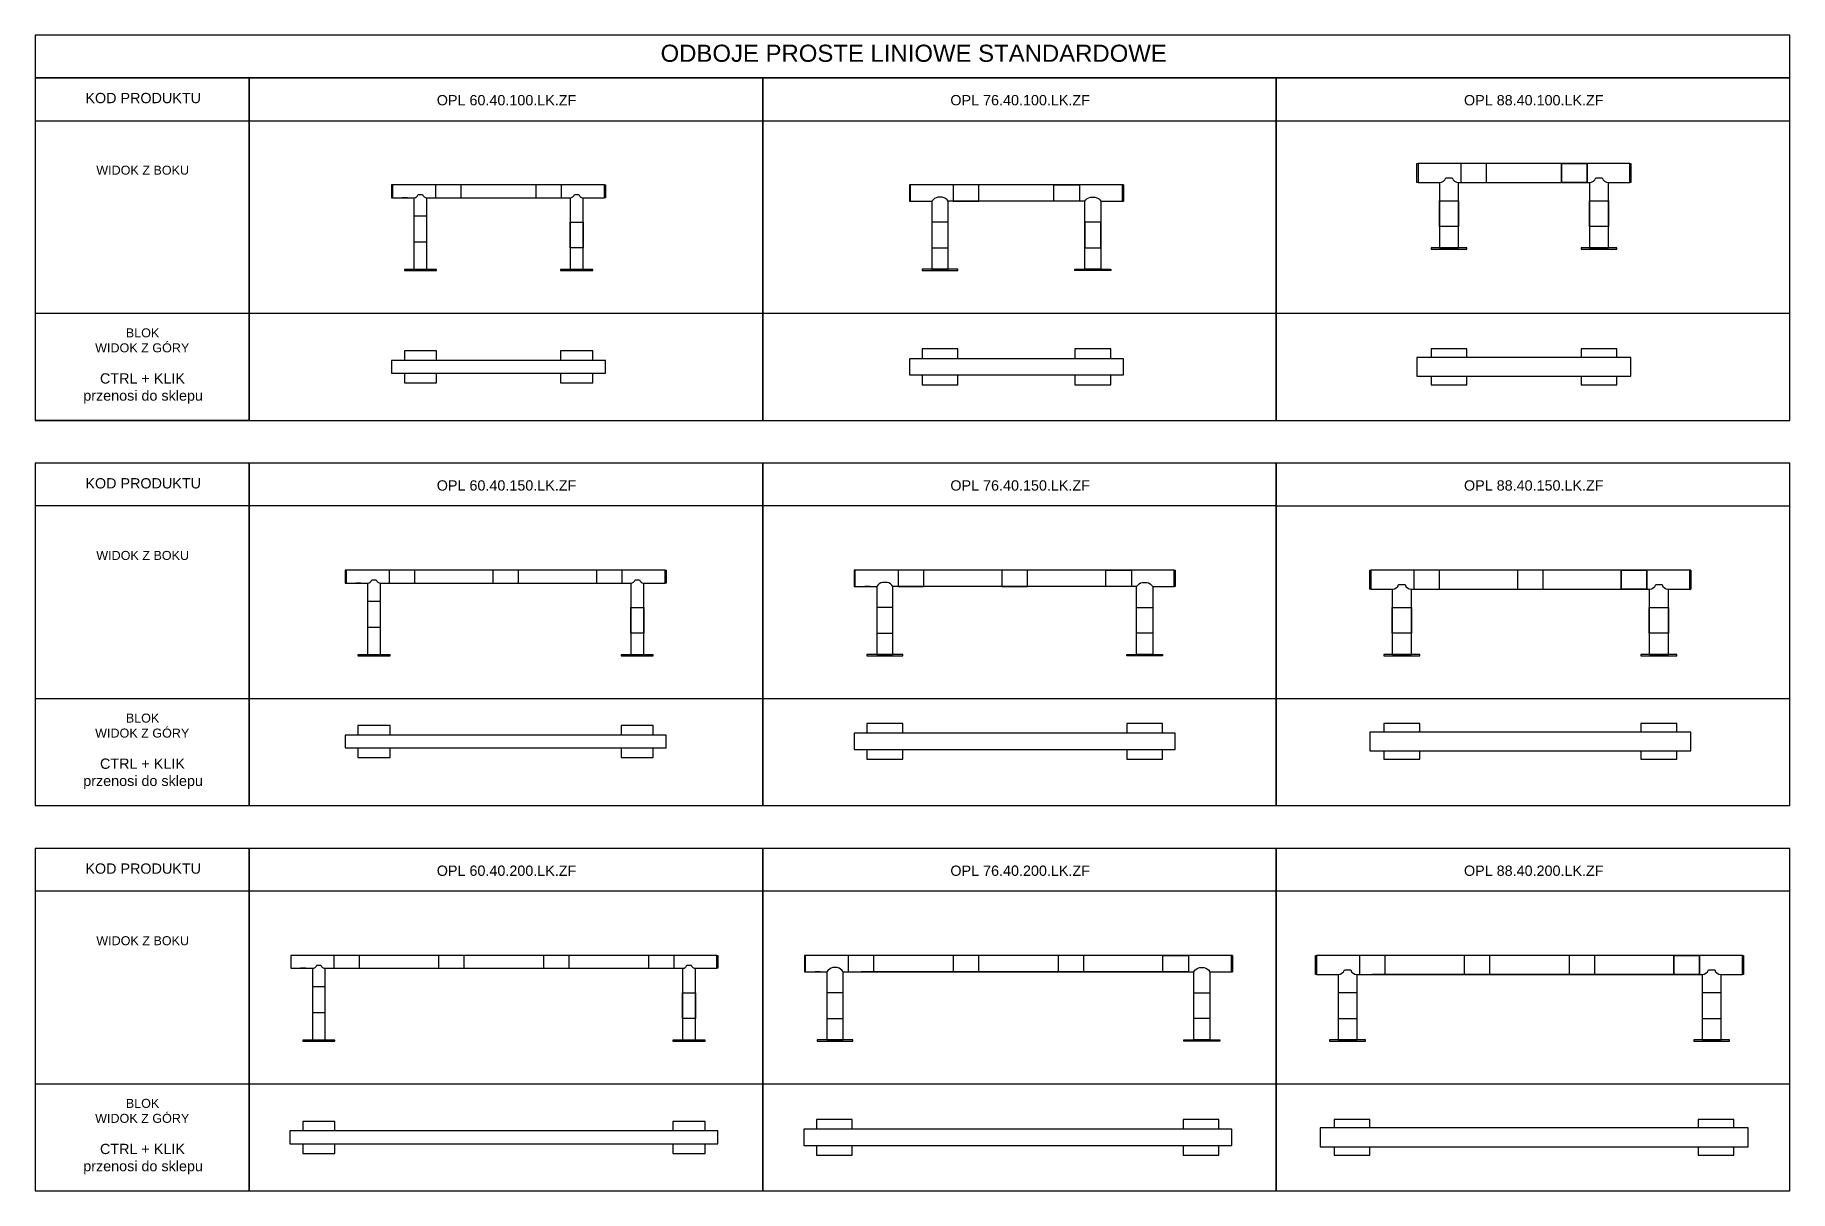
# Model space of a CAD drawing. Header units: millimetres. Extents: x 12058 to 45536, y -35768 to 10259.
# Drawn here: x 12059 to 20259, y -9832 to -4432 of the extents above; entities that cross this region are included whole.
import ezdxf

# ---------------------------------------------------------------- set-up
doc = ezdxf.new("R2010")
doc.units = ezdxf.units.MM
doc.layers.add('odboje_ Grupa-Stadnicki.pl', color=7, linetype='Continuous')
doc.layers.add('odboje_ Grupa-Stadnicki.pl @ 1', color=7, linetype='Continuous')
doc.styles.get("Standard").update_dxf_attribs({"font": 'arial.ttf'})

msp = doc.modelspace()

# ---------------------------------------------------------------- texts
at = {"layer": 'odboje_ Grupa-Stadnicki.pl', "attachment_point": 1}
for s, width, gutter_width, heights, insert, char_height in [('\\pi2922.8;ODBOJE PROSTE LINIOWE STANDARDOWE', 8200, 0, [573.659], (12059.431, -4476.867), 80), ('\\P\\pi235.04;{\\H1.1429x;KOD PRODUKTU}', 1000, 1, [200], (12059.431, -4632.109), 42), ('\\pi1200;\\P\\pi877;OPL 60.40.100.LK.ZF', 2400, 1, [200], (13059.431, -4632.109), 48), ('\\pi1200;\\P\\pi877;OPL 76.40.100.LK.ZF', 2400, 1, [200], (15459.431, -4632.109), 48), ('\\pi1200;\\P\\pi877;OPL 88.40.100.LK.ZF', 2400, 1, [200], (17859.431, -4632.109), 48), ('\\pi500;\\P\\P\\P\\pi285.95;WIDOK Z BOKU', 1000, 1, [351.494], (12059.431, -4832.109), 42), ('\\P\\pi423.94;BLOK\\P\\pi280.56;WIDOK Z GÓRY\\P\\pi500;\\P\\pi303.28;{\\H1.1429x;CTRL + KLIK \\P\\pi225.04;przenosi do sklepu\\H1.0459x; }', 1000, 1, [607.266], (12059.431, -5732.109), 42), ('\\P\\pi235.04;{\\H1.1429x;KOD PRODUKTU}', 1000, 1, [200], (12059.431, -6432.109), 42), ('\\pi1200;\\P\\pi877;OPL 60.40.150.LK.ZF', 2400, 1, [200], (13059.431, -6432.109), 48), ('\\pi1200;\\P\\pi877;OPL 76.40.150.LK.ZF', 2400, 1, [200], (15459.431, -6432.109), 48), ('\\pi1200;\\P\\pi877;OPL 88.40.150.LK.ZF', 2400, 1, [200], (17859.431, -6432.109), 48), ('\\pi500;\\P\\P\\P\\pi285.95;WIDOK Z BOKU', 1000, 1, [351.494], (12059.431, -6632.109), 42), ('\\P\\pi423.94;BLOK\\P\\pi280.56;WIDOK Z GÓRY\\P\\pi500;\\P\\pi303.28;{\\H1.1429x;CTRL + KLIK \\P\\pi225.04;przenosi do sklepu\\H1.0459x; }', 1000, 1, [607.266], (12059.431, -7532.109), 42), ('\\P\\pi235.04;{\\H1.1429x;KOD PRODUKTU}', 1000, 1, [200], (12059.431, -8232.109), 42), ('\\pi1200;\\P\\pi877;OPL 60.40.200.LK.ZF', 2400, 1, [200], (13059.431, -8232.109), 48), ('\\pi1200;\\P\\pi877;OPL 76.40.200.LK.ZF', 2400, 1, [200], (15459.431, -8232.109), 48), ('\\pi1200;\\P\\pi877;OPL 88.40.200.LK.ZF', 2400, 1, [200], (17859.431, -8232.109), 48), ('\\pi500;\\P\\P\\P\\pi285.95;WIDOK Z BOKU', 1000, 1, [351.494], (12059.431, -8432.109), 42), ('\\P\\pi423.94;BLOK\\P\\pi280.56;WIDOK Z GÓRY\\P\\pi500;\\P\\pi303.28;{\\H1.1429x;CTRL + KLIK \\P\\pi225.04;przenosi do sklepu\\H1.0459x; }', 1000, 1, [607.266], (12059.431, -9332.109), 42)]:
    msp.add_mtext_dynamic_manual_height_columns(s, width=width, gutter_width=gutter_width, heights=heights, dxfattribs=dict(at, insert=insert, char_height=char_height))

# ---------------------------------------------------------------- blocks, each defined once
blk = doc.blocks.new('OPL 60.40.100.LK.ZF')
for points in [[(395, -60), (500, -60), (500, 0), (-500, 0), (-500, -60), (395, -60)], [(-290, 0), (-290, 45), (-440, 45), (-440, 0)], [(440, 0), (440, 45), (290, 45), (290, 0)], [(-440, -60), (-440, -105), (-290, -105), (-290, -60)], [(290, -60), (290, -105), (440, -105), (440, -60)]]:
    blk.add_lwpolyline(points)
blk = doc.blocks.new('OPL 60.40.150.LK.ZF')
blk.add_lwpolyline([(-750, -60), (750, -60), (750, 0), (-750, 0)], close=True)
for points in [[(-540, 0), (-540, 45), (-690, 45), (-690, 0)], [(690, 0), (690, 45), (540, 45), (540, 0)], [(-690, -60), (-690, -105), (-540, -105), (-540, -60)], [(540, -60), (540, -105), (690, -105), (690, -60)]]:
    blk.add_lwpolyline(points)
blk = doc.blocks.new('OPL 60.40.200.LK.ZF')
for points in [[(895, -60), (1000, -60), (1000, 0), (-1000, 0), (-1000, -60), (895, -60)], [(-790, 0), (-790, 45), (-940, 45), (-940, 0)], [(940, 0), (940, 45), (790, 45), (790, 0)], [(-940, -60), (-940, -105), (-790, -105), (-790, -60)], [(790, -60), (790, -105), (940, -105), (940, -60)]]:
    blk.add_lwpolyline(points)
blk = doc.blocks.new('OPL 76.40.100.LK.ZF')
blk.add_lwpolyline([(-500, -76), (500, -76), (500, 0), (-500, 0)], close=True)
for points in [[(-273.5, 0), (-273.5, 45.5), (-440.5, 45.5), (-440.5, 0)], [(440.5, 0), (440.5, 45.5), (273.5, 45.5), (273.5, 0)], [(-440.5, -76), (-440.5, -121.5), (-273.5, -121.5), (-273.5, -76)], [(273.5, -76), (273.5, -121.5), (440.5, -121.5), (440.5, -76)]]:
    blk.add_lwpolyline(points)
blk = doc.blocks.new('OPL 76.40.150.LK.ZF')
blk.add_lwpolyline([(-750, -76), (750, -76), (750, 0), (-750, 0)], close=True)
for points in [[(-523.5, 0), (-523.5, 45.5), (-690.5, 45.5), (-690.5, 0)], [(690.5, 0), (690.5, 45.5), (523.5, 45.5), (523.5, 0)], [(-690.5, -76), (-690.5, -121.5), (-523.5, -121.5), (-523.5, -76)], [(523.5, -76), (523.5, -121.5), (690.5, -121.5), (690.5, -76)]]:
    blk.add_lwpolyline(points)
blk = doc.blocks.new('OPL 76.40.200.LK.ZF')
blk.add_lwpolyline([(-1000, -76), (1000, -76), (1000, 0), (-1000, 0)], close=True)
for points in [[(-773.5, 0), (-773.5, 45.5), (-940.5, 45.5), (-940.5, 0)], [(940.5, 0), (940.5, 45.5), (773.5, 45.5), (773.5, 0)], [(-940.5, -76), (-940.5, -121.5), (-773.5, -121.5), (-773.5, -76)], [(773.5, -76), (773.5, -121.5), (940.5, -121.5), (940.5, -76)]]:
    blk.add_lwpolyline(points)
blk = doc.blocks.new('OPL 88.40.100.LK.ZF')
blk.add_lwpolyline([(-500, -88), (500, -88), (500, 0), (-500, 0)], close=True)
for points in [[(-267, 0), (-267, 39.5), (-434, 39.5), (-434, 0)], [(434, 0), (434, 39.5), (267, 39.5), (267, 0)], [(-434, -88), (-434, -127.5), (-267, -127.5), (-267, -88)], [(267, -88), (267, -127.5), (434, -127.5), (434, -88)]]:
    blk.add_lwpolyline(points)
blk = doc.blocks.new('OPL 88.40.150.LK.ZF')
blk.add_lwpolyline([(-750, -88), (750, -88), (750, 0), (-750, 0)], close=True)
for points in [[(-517, 0), (-517, 39.5), (-684, 39.5), (-684, 0)], [(684, 0), (684, 39.5), (517, 39.5), (517, 0)], [(-684, -88), (-684, -127.5), (-517, -127.5), (-517, -88)], [(517, -88), (517, -127.5), (684, -127.5), (684, -88)]]:
    blk.add_lwpolyline(points)
blk = doc.blocks.new('OPL 88.40.200.LK.ZF')
blk.add_lwpolyline([(-1000, -88), (1000, -88), (1000, 0), (-1000, 0)], close=True)
for points in [[(-767, 0), (-767, 39.5), (-934, 39.5), (-934, 0)], [(934, 0), (934, 39.5), (767, 39.5), (767, 0)], [(-934, -88), (-934, -127.5), (-767, -127.5), (-767, -88)], [(767, -88), (767, -127.5), (934, -127.5), (934, -88)]]:
    blk.add_lwpolyline(points)

# ---------------------------------------------------------------- linework, layer by layer
at = {"layer": 'odboje_ Grupa-Stadnicki.pl'}
for p, q in [((12059.431, -4832.109), (20259.431, -4832.109)), ((14719.94, -5132.122), (14519.94, -5132.122)), ((13798.94, -5192.122), (13774.94, -5192.122)), ((16964.158, -5208.122), (16326.158, -5208.122)), ((20259.431, -5732.109), (12059.431, -5732.109)), ((13059.431, -6232.109), (13059.431, -5732.109)), ((13059.431, -6232.109), (13059.431, -5732.109)), ((13059.431, -6232.109), (12059.431, -6232.109)), ((17859.431, -6432.109), (17859.431, -6632.109)), ((17859.431, -6632.109), (12059.431, -6632.109)), ((17859.431, -6632.109), (20259.431, -6632.109)), ((15003.213, -6932.122), (14803.213, -6932.122)), ((13582.213, -6992.122), (13558.213, -6992.122)), ((13773.213, -6992.122), (14743.213, -6992.122)), ((15961.221, -7008.122), (15937.221, -7008.122)), ((17206.221, -7008.122), (16068.221, -7008.122)), ((12059.431, -7532.109), (17859.431, -7532.109)), ((17859.431, -7532.109), (20259.431, -7532.109)), ((20259.431, -8432.109), (12059.431, -8432.109)), ((15245.199, -8732.122), (15045.199, -8732.122)), ((13324.199, -8792.122), (13300.199, -8792.122)), ((13515.199, -8792.122), (14985.199, -8792.122)), ((13515.199, -8792.122), (14985.199, -8792.122)), ((15728.352, -8808.122), (15704.352, -8808.122)), ((17389.352, -8808.122), (15919.352, -8808.122)), ((19777.742, -8821.072), (18307.742, -8821.172)), ((12059.431, -9332.109), (20259.431, -9332.109))]:
    msp.add_line(p, q, dxfattribs=at)
for points in [[(12059.431, -4632.109), (20259.431, -4632.109), (20259.431, -4432.109), (12059.431, -4432.109)], [(12059.431, -6232.109), (13059.431, -6232.109), (13059.431, -4632.109), (12059.431, -4632.109)], [(13059.431, -6232.109), (15459.431, -6232.109), (15459.431, -4632.109), (13059.431, -4632.109)], [(15459.431, -6232.109), (17859.431, -6232.109), (17859.431, -4632.109), (15459.431, -4632.109)], [(17859.431, -6232.109), (20259.431, -6232.109), (20259.431, -4632.109), (17859.431, -4632.109)], [(18521.774, -5121.122), (18516.774, -5121.122), (18516.774, -5032.122), (18521.774, -5032.122)], [(18721.774, -5121.172), (18841.774, -5121.172), (18841.774, -5032.172), (18721.774, -5032.172)], [(19191.774, -5121.172), (19311.774, -5121.172), (19311.774, -5032.172), (19191.774, -5032.172)], [(19516.774, -5121.122), (19511.774, -5121.122), (19511.774, -5032.122), (19516.774, -5032.122)], [(13724.94, -5192.122), (13729.94, -5192.122), (13729.94, -5132.122), (13724.94, -5132.122)], [(13929.94, -5192.122), (14049.94, -5192.122), (14049.94, -5132.122), (13929.94, -5132.122)], [(14399.94, -5192.122), (14519.94, -5192.122), (14519.94, -5132.122), (14399.94, -5132.122)], [(14724.94, -5192.122), (14719.94, -5192.122), (14719.94, -5132.122), (14724.94, -5132.122)], [(16145.158, -5208.122), (16150.158, -5208.122), (16150.158, -5132.122), (16145.158, -5132.122)], [(16350.158, -5208.122), (16470.158, -5208.122), (16470.158, -5132.122), (16350.158, -5132.122)], [(16940.158, -5208.122), (16820.158, -5208.122), (16820.158, -5132.122), (16940.158, -5132.122)], [(17145.158, -5208.122), (17140.158, -5208.122), (17140.158, -5132.122), (17145.158, -5132.122)], [(18621.774, -5326.122), (18621.774, -5206.122), (18710.774, -5206.122), (18710.774, -5326.122)], [(19322.774, -5326.122), (19322.774, -5206.122), (19411.774, -5206.122), (19411.774, -5326.122)], [(13889.94, -5398.622), (13889.94, -5278.622), (13829.94, -5278.622), (13829.94, -5398.622)], [(14559.94, -5426.622), (14559.94, -5306.622), (14619.94, -5306.622), (14619.94, -5426.622)], [(16326.158, -5426.122), (16326.158, -5306.122), (16250.158, -5306.122), (16250.158, -5426.122)], [(17040.158, -5426.122), (17040.158, -5306.122), (16964.158, -5306.122), (16964.158, -5426.122)], [(18582.774, -5432.122), (18749.774, -5432.122), (18749.774, -5426.122), (18582.774, -5426.122)], [(19283.774, -5432.122), (19450.774, -5432.122), (19450.774, -5426.122), (19283.774, -5426.122)], [(13784.94, -5532.122), (13934.94, -5532.122), (13934.94, -5527.122), (13784.94, -5527.122)], [(14514.94, -5532.122), (14664.94, -5532.122), (14664.94, -5527.122), (14514.94, -5527.122)], [(16204.658, -5532.122), (16371.658, -5532.122), (16371.658, -5526.122), (16204.658, -5526.122)], [(17085.658, -5532.122), (16918.658, -5532.122), (16918.658, -5526.122), (17085.658, -5526.122)], [(12059.431, -8032.109), (13059.431, -8032.109), (13059.431, -6432.109), (12059.431, -6432.109)], [(13059.431, -8032.109), (15459.431, -8032.109), (15459.431, -6432.109), (13059.431, -6432.109)], [(15459.431, -8032.109), (17859.431, -8032.109), (17859.431, -6432.109), (15459.431, -6432.109)], [(17859.431, -8032.109), (20259.431, -8032.109), (20259.431, -6432.109), (17859.431, -6432.109)], [(13508.213, -6992.122), (13513.213, -6992.122), (13513.213, -6932.122), (13508.213, -6932.122)], [(13713.213, -6992.122), (13833.213, -6992.122), (13833.213, -6932.122), (13713.213, -6932.122)], [(14198.213, -6992.122), (14318.213, -6992.122), (14318.213, -6932.122), (14198.213, -6932.122)], [(14683.213, -6992.122), (14803.213, -6992.122), (14803.213, -6932.122), (14683.213, -6932.122)], [(15008.213, -6992.122), (15003.213, -6992.122), (15003.213, -6932.122), (15008.213, -6932.122)], [(15887.221, -7008.122), (15892.221, -7008.122), (15892.221, -6932.122), (15887.221, -6932.122)], [(16092.221, -7008.122), (16212.221, -7008.122), (16212.221, -6932.122), (16092.221, -6932.122)], [(16577.221, -7008.122), (16697.221, -7008.122), (16697.221, -6932.122), (16577.221, -6932.122)], [(17182.221, -7008.122), (17062.221, -7008.122), (17062.221, -6932.122), (17182.221, -6932.122)], [(17387.221, -7008.122), (17382.221, -7008.122), (17382.221, -6932.122), (17387.221, -6932.122)], [(18301.558, -7021.122), (18296.558, -7021.122), (18296.558, -6932.122), (18301.558, -6932.122)], [(18501.558, -7021.172), (18621.558, -7021.172), (18621.558, -6932.172), (18501.558, -6932.172)], [(18986.558, -7021.222), (19106.558, -7021.222), (19106.558, -6932.222), (18986.558, -6932.222)], [(19471.558, -7021.172), (19591.558, -7021.172), (19591.558, -6932.172), (19471.558, -6932.172)], [(19791.558, -7021.122), (19796.558, -7021.122), (19796.558, -6932.122), (19791.558, -6932.122)], [(13673.213, -7198.622), (13673.213, -7078.622), (13613.213, -7078.622), (13613.213, -7198.622)], [(14843.213, -7226.622), (14843.213, -7106.622), (14903.213, -7106.622), (14903.213, -7226.622)], [(16068.221, -7226.122), (16068.221, -7106.122), (15992.221, -7106.122), (15992.221, -7226.122)], [(17206.221, -7226.122), (17206.221, -7106.122), (17282.221, -7106.122), (17282.221, -7226.122)], [(18401.558, -7226.122), (18401.558, -7106.122), (18490.558, -7106.122), (18490.558, -7226.122)], [(19602.558, -7226.122), (19602.558, -7106.122), (19691.558, -7106.122), (19691.558, -7226.122)], [(13568.213, -7332.122), (13718.213, -7332.122), (13718.213, -7327.122), (13568.213, -7327.122)], [(14798.213, -7332.122), (14948.213, -7332.122), (14948.213, -7327.122), (14798.213, -7327.122)], [(15946.721, -7332.122), (16113.721, -7332.122), (16113.721, -7326.122), (15946.721, -7326.122)], [(17327.721, -7332.122), (17160.721, -7332.122), (17160.721, -7326.122), (17327.721, -7326.122)], [(18362.558, -7332.122), (18529.558, -7332.122), (18529.558, -7326.122), (18362.558, -7326.122)], [(19563.558, -7332.122), (19730.558, -7332.122), (19730.558, -7326.122), (19563.558, -7326.122)], [(12059.431, -9832.109), (13059.431, -9832.109), (13059.431, -8232.109), (12059.431, -8232.109)], [(13059.431, -9832.109), (15459.431, -9832.109), (15459.431, -8232.109), (13059.431, -8232.109)], [(15459.431, -9832.109), (17859.431, -9832.109), (17859.431, -8232.109), (15459.431, -8232.109)], [(17859.431, -9832.109), (20259.431, -9832.109), (20259.431, -8232.109), (17859.431, -8232.109)], [(13455.199, -8792.122), (13575.199, -8792.122), (13575.199, -8732.122), (13455.199, -8732.122)], [(13945.199, -8792.122), (14065.199, -8792.122), (14065.199, -8732.122), (13945.199, -8732.122)], [(14435.199, -8792.122), (14555.199, -8792.122), (14555.199, -8732.122), (14435.199, -8732.122)], [(14925.199, -8792.122), (15045.199, -8792.122), (15045.199, -8732.122), (14925.199, -8732.122)], [(15250.199, -8792.122), (15245.199, -8792.122), (15245.199, -8732.122), (15250.199, -8732.122)], [(15654.352, -8808.122), (15659.352, -8808.122), (15659.352, -8732.122), (15654.352, -8732.122)], [(15859.352, -8808.122), (15979.352, -8808.122), (15979.352, -8732.122), (15859.352, -8732.122)], [(16349.352, -8808.122), (16469.352, -8808.122), (16469.352, -8732.122), (16349.352, -8732.122)], [(16839.352, -8808.122), (16959.352, -8808.122), (16959.352, -8732.122), (16839.352, -8732.122)], [(17449.352, -8808.122), (17329.352, -8808.122), (17329.352, -8732.122), (17449.352, -8732.122)], [(17654.352, -8808.122), (17649.352, -8808.122), (17649.352, -8732.122), (17654.352, -8732.122)], [(18042.742, -8732.122), (18047.742, -8732.122), (18047.742, -8821.122), (18042.742, -8821.122)], [(18247.742, -8821.172), (18367.742, -8821.172), (18367.742, -8732.172), (18247.742, -8732.172)], [(18737.742, -8821.238), (18857.742, -8821.238), (18857.742, -8732.238), (18737.742, -8732.238)], [(19227.742, -8821.205), (19347.742, -8821.205), (19347.742, -8732.205), (19227.742, -8732.205)], [(19717.742, -8821.172), (19837.742, -8821.172), (19837.742, -8732.172), (19717.742, -8732.172)], [(20037.742, -8732.122), (20042.742, -8732.122), (20042.742, -8821.122), (20037.742, -8821.122)], [(13415.199, -8998.622), (13415.199, -8878.622), (13355.199, -8878.622), (13355.199, -8998.622)], [(15085.199, -9026.622), (15085.199, -8906.622), (15145.199, -8906.622), (15145.199, -9026.622)], [(15835.352, -9026.122), (15835.352, -8906.122), (15759.352, -8906.122), (15759.352, -9026.122)], [(17473.352, -9026.122), (17473.352, -8906.122), (17549.352, -8906.122), (17549.352, -9026.122)], [(18236.742, -9026.122), (18236.742, -8906.122), (18147.742, -8906.122), (18147.742, -9026.122)], [(19937.742, -9026.122), (19937.742, -8906.122), (19848.742, -8906.122), (19848.742, -9026.122)], [(13310.199, -9132.122), (13460.199, -9132.122), (13460.199, -9127.122), (13310.199, -9127.122)], [(15040.199, -9132.122), (15190.199, -9132.122), (15190.199, -9127.122), (15040.199, -9127.122)], [(15713.852, -9132.122), (15880.852, -9132.122), (15880.852, -9126.122), (15713.852, -9126.122)], [(17594.852, -9132.122), (17427.852, -9132.122), (17427.852, -9126.122), (17594.852, -9126.122)], [(18108.742, -9132.122), (18275.742, -9132.122), (18275.742, -9126.122), (18108.742, -9126.122)], [(19809.742, -9132.122), (19976.742, -9132.122), (19976.742, -9126.122), (19809.742, -9126.122)]]:
    msp.add_lwpolyline(points, close=True, dxfattribs=at)
at = {"layer": 'odboje_ Grupa-Stadnicki.pl', "color": 251}
for points in [[(18516.774, -5121.122), (18516.774, -5032.122), (18521.774, -5032.122), (18521.774, -5121.122)], [(18841.774, -5121.072), (18841.774, -5032.172), (18721.774, -5032.172), (18721.774, -5121.072)], [(19191.774, -5121.072), (19191.774, -5032.172), (19311.774, -5032.172), (19311.774, -5121.072)], [(19511.774, -5121.122), (19511.774, -5032.122), (19516.774, -5032.122), (19516.774, -5121.122)], [(18296.558, -7021.122), (18296.558, -6932.122), (18301.558, -6932.122), (18301.558, -7021.122)], [(18621.558, -7021.072), (18621.558, -6932.172), (18501.558, -6932.172), (18501.558, -7021.072)], [(19471.558, -7021.072), (19471.558, -6932.172), (19591.558, -6932.172), (19591.558, -7021.072)], [(19791.558, -7021.122), (19791.558, -6932.122), (19796.558, -6932.122), (19796.558, -7021.122)], [(18042.742, -8821.122), (18042.742, -8732.122), (18047.742, -8732.122), (18047.742, -8821.122)], [(18367.742, -8821.072), (18367.742, -8732.172), (18247.742, -8732.172), (18247.742, -8821.072)], [(19717.742, -8821.072), (19717.742, -8732.172), (19837.742, -8732.172), (19837.742, -8821.072)], [(20037.742, -8821.122), (20037.742, -8732.122), (20042.742, -8732.122), (20042.742, -8821.122)]]:
    msp.add_lwpolyline(points, close=True, dxfattribs=at)
at = {"layer": 'odboje_ Grupa-Stadnicki.pl'}
for points in [[(19411.774, -5121.122), (19511.774, -5121.122), (19511.774, -5032.122), (18521.774, -5032.122), (18521.774, -5121.122), (18621.774, -5121.122)], [(14619.94, -5192.122), (14719.94, -5192.122), (14719.94, -5132.122), (13729.94, -5132.122), (13729.94, -5192.122), (13829.94, -5192.122)], [(17040.158, -5208.122), (17145.158, -5208.122), (17145.158, -5132.122), (16145.158, -5132.122), (16145.158, -5208.122), (16250.158, -5208.122)], [(18621.774, -5121.122), (18621.774, -5426.122), (18710.774, -5426.122), (18710.774, -5121.122)], [(18710.774, -5121.122), (19322.774, -5121.122)], [(19322.774, -5121.122), (19322.774, -5426.122), (19411.774, -5426.122), (19411.774, -5121.122)], [(13829.94, -5192.122), (13829.94, -5527.122), (13889.94, -5527.122), (13889.94, -5192.122)], [(13889.94, -5192.122), (14559.94, -5192.122)], [(14559.94, -5192.122), (14559.94, -5527.122), (14619.94, -5527.122), (14619.94, -5192.122)], [(16250.158, -5208.122), (16250.158, -5208.122), (16250.158, -5526.122), (16326.158, -5526.122), (16326.158, -5208.122)], [(17040.158, -5208.122), (17040.158, -5208.122), (17040.158, -5526.122), (16964.158, -5526.122), (16964.158, -5208.122)], [(14903.213, -6992.122), (15003.213, -6992.122), (15003.213, -6932.122), (13513.213, -6932.122), (13513.213, -6992.122), (13613.213, -6992.122)], [(17282.221, -7008.122), (17382.221, -7008.122), (17382.221, -6932.122), (15887.221, -6932.122), (15887.221, -7008.122), (15992.221, -7008.122)], [(19691.558, -7021.122), (19791.558, -7021.122), (19791.558, -6932.122), (18301.558, -6932.122), (18301.558, -7021.122), (18401.558, -7021.122)], [(13613.213, -6992.122), (13613.213, -7327.122), (13673.213, -7327.122), (13673.213, -6992.122)], [(13673.213, -6992.122), (14843.213, -6992.122)], [(14843.213, -6992.122), (14843.213, -7327.122), (14903.213, -7327.122), (14903.213, -6992.122)], [(15992.221, -7008.122), (15992.221, -7008.122), (15992.221, -7326.122), (16068.221, -7326.122), (16068.221, -7008.122)], [(17282.221, -7008.122), (17282.221, -7008.122), (17282.221, -7326.122), (17206.221, -7326.122), (17206.221, -7008.122)], [(18401.558, -7021.122), (18401.558, -7326.122), (18490.558, -7326.122), (18490.558, -7021.122)], [(18490.558, -7021.122), (19602.558, -7021.122)], [(19602.558, -7021.122), (19602.558, -7326.122), (19691.558, -7326.122), (19691.558, -7021.122)], [(15145.199, -8792.122), (15245.199, -8792.122), (15245.199, -8732.122), (13255.199, -8732.122), (13255.199, -8792.122), (13355.199, -8792.122)], [(17549.352, -8808.122), (17654.352, -8808.122), (17654.352, -8732.122), (15654.352, -8732.122), (15654.352, -8808.122), (15759.352, -8808.122)], [(19937.742, -8821.122), (20037.742, -8821.122), (20037.742, -8732.122), (18047.742, -8732.122), (18047.742, -8821.122), (18147.742, -8821.122)], [(13355.199, -8792.122), (13355.199, -9127.122), (13415.199, -9127.122), (13415.199, -8792.122)], [(13415.199, -8792.122), (15085.199, -8792.122)], [(15085.199, -8792.122), (15085.199, -9127.122), (15145.199, -9127.122), (15145.199, -8792.122)], [(15759.352, -8808.122), (15759.352, -8808.122), (15759.352, -9126.122), (15835.352, -9126.122), (15835.352, -8808.122)], [(15835.352, -8808.122), (17473.352, -8808.122)], [(17549.352, -8808.122), (17549.352, -8808.122), (17549.352, -9126.122), (17473.352, -9126.122), (17473.352, -8808.122)], [(18147.742, -8821.122), (18147.742, -9126.122), (18236.742, -9126.122), (18236.742, -8821.122)], [(18236.742, -8821.122), (19848.742, -8821.122)], [(19848.742, -8821.122), (19848.742, -9126.122), (19937.742, -9126.122), (19937.742, -8821.122)]]:
    msp.add_lwpolyline(points, dxfattribs=at)
for points in [[(18621.774, -5121.122, 0.32606083), (18651.44, -5098.872), (18681.107, -5098.872, 0.32606083), (18710.774, -5121.122)], [(19322.774, -5121.122, 0.32606083), (19352.44, -5098.872), (19382.107, -5098.872, 0.32606083), (19411.774, -5121.122)], [(13829.94, -5192.122, 0.32606083), (13849.94, -5177.122), (13869.94, -5177.122, 0.32606083), (13889.94, -5192.122)], [(14559.94, -5192.122, 0.32606083), (14579.94, -5177.122), (14599.94, -5177.122, 0.32606083), (14619.94, -5192.122)], [(16326.158, -5208.122, 0.19030976), (16298.713, -5189.122), (16277.602, -5189.122, 0.19030976), (16250.158, -5208.122)], [(16964.158, -5208.122, -0.19030976), (16991.602, -5189.122), (17012.713, -5189.122, -0.19030976), (17040.158, -5208.122)], [(13613.213, -6992.122, 0.32606083), (13633.213, -6977.122), (13653.213, -6977.122, 0.32606083), (13673.213, -6992.122)], [(14843.213, -6992.122, 0.32606083), (14863.213, -6977.122), (14883.213, -6977.122, 0.32606083), (14903.213, -6992.122)], [(16068.221, -7008.122, 0.19030976), (16040.777, -6989.122), (16019.666, -6989.122, 0.19030976), (15992.221, -7008.122)], [(17206.221, -7008.122, -0.19030976), (17233.666, -6989.122), (17254.777, -6989.122, -0.19030976), (17282.221, -7008.122)], [(18401.558, -7021.122, 0.32606083), (18431.225, -6998.872), (18460.891, -6998.872, 0.32606083), (18490.558, -7021.122)], [(19602.558, -7021.122, 0.32606083), (19632.225, -6998.872), (19661.891, -6998.872, 0.32606083), (19691.558, -7021.122)], [(13355.199, -8792.122, 0.32606083), (13375.199, -8777.122), (13395.199, -8777.122, 0.32606083), (13415.199, -8792.122)], [(15085.199, -8792.122, 0.32606083), (15105.199, -8777.122), (15125.199, -8777.122, 0.32606083), (15145.199, -8792.122)], [(15835.352, -8808.122, 0.19030976), (15807.908, -8789.122), (15786.796, -8789.122, 0.19030976), (15759.352, -8808.122)], [(17473.352, -8808.122, -0.19030976), (17500.796, -8789.122), (17521.908, -8789.122, -0.19030976), (17549.352, -8808.122)], [(18147.742, -8821.122, 0.32606083), (18177.409, -8798.872), (18207.075, -8798.872, 0.32606083), (18236.742, -8821.122)], [(19848.742, -8821.122, 0.32606083), (19878.409, -8798.872), (19908.075, -8798.872, 0.32606083), (19937.742, -8821.122)]]:
    msp.add_lwpolyline(points, format="xyb", dxfattribs=at)

# ---------------------------------------------------------------- block references
msp.add_blockref('OPL 76.40.200.LK.ZF', (16651.018, -9544.109), dxfattribs=at)
at = {"layer": 'odboje_ Grupa-Stadnicki.pl @ 1'}
for name, p in [('OPL 76.40.100.LK.ZF', (16645.158, -5944.109)), ('OPL 88.40.100.LK.ZF', (19016.774, -5938.109)), ('OPL 60.40.100.LK.ZF', (14224.94, -5952.109)), ('OPL 60.40.150.LK.ZF', (14258.213, -7702.109)), ('OPL 76.40.150.LK.ZF', (16637.221, -7694.109)), ('OPL 88.40.150.LK.ZF', (19046.558, -7688.109)), ('OPL 60.40.200.LK.ZF', (14250.199, -9552.109)), ('OPL 88.40.200.LK.ZF', (19064.057, -9538.109))]:
    msp.add_blockref(name, p, dxfattribs=at)

msp.set_redraw_order([(e.dxf.handle, doc.entitydb.next_handle()) for e in msp.query("TEXT MTEXT ATTDEF DIMENSION ARC_DIMENSION")])  # texts and dimensions are drawn at this point

doc.saveas('drawing.dxf')
